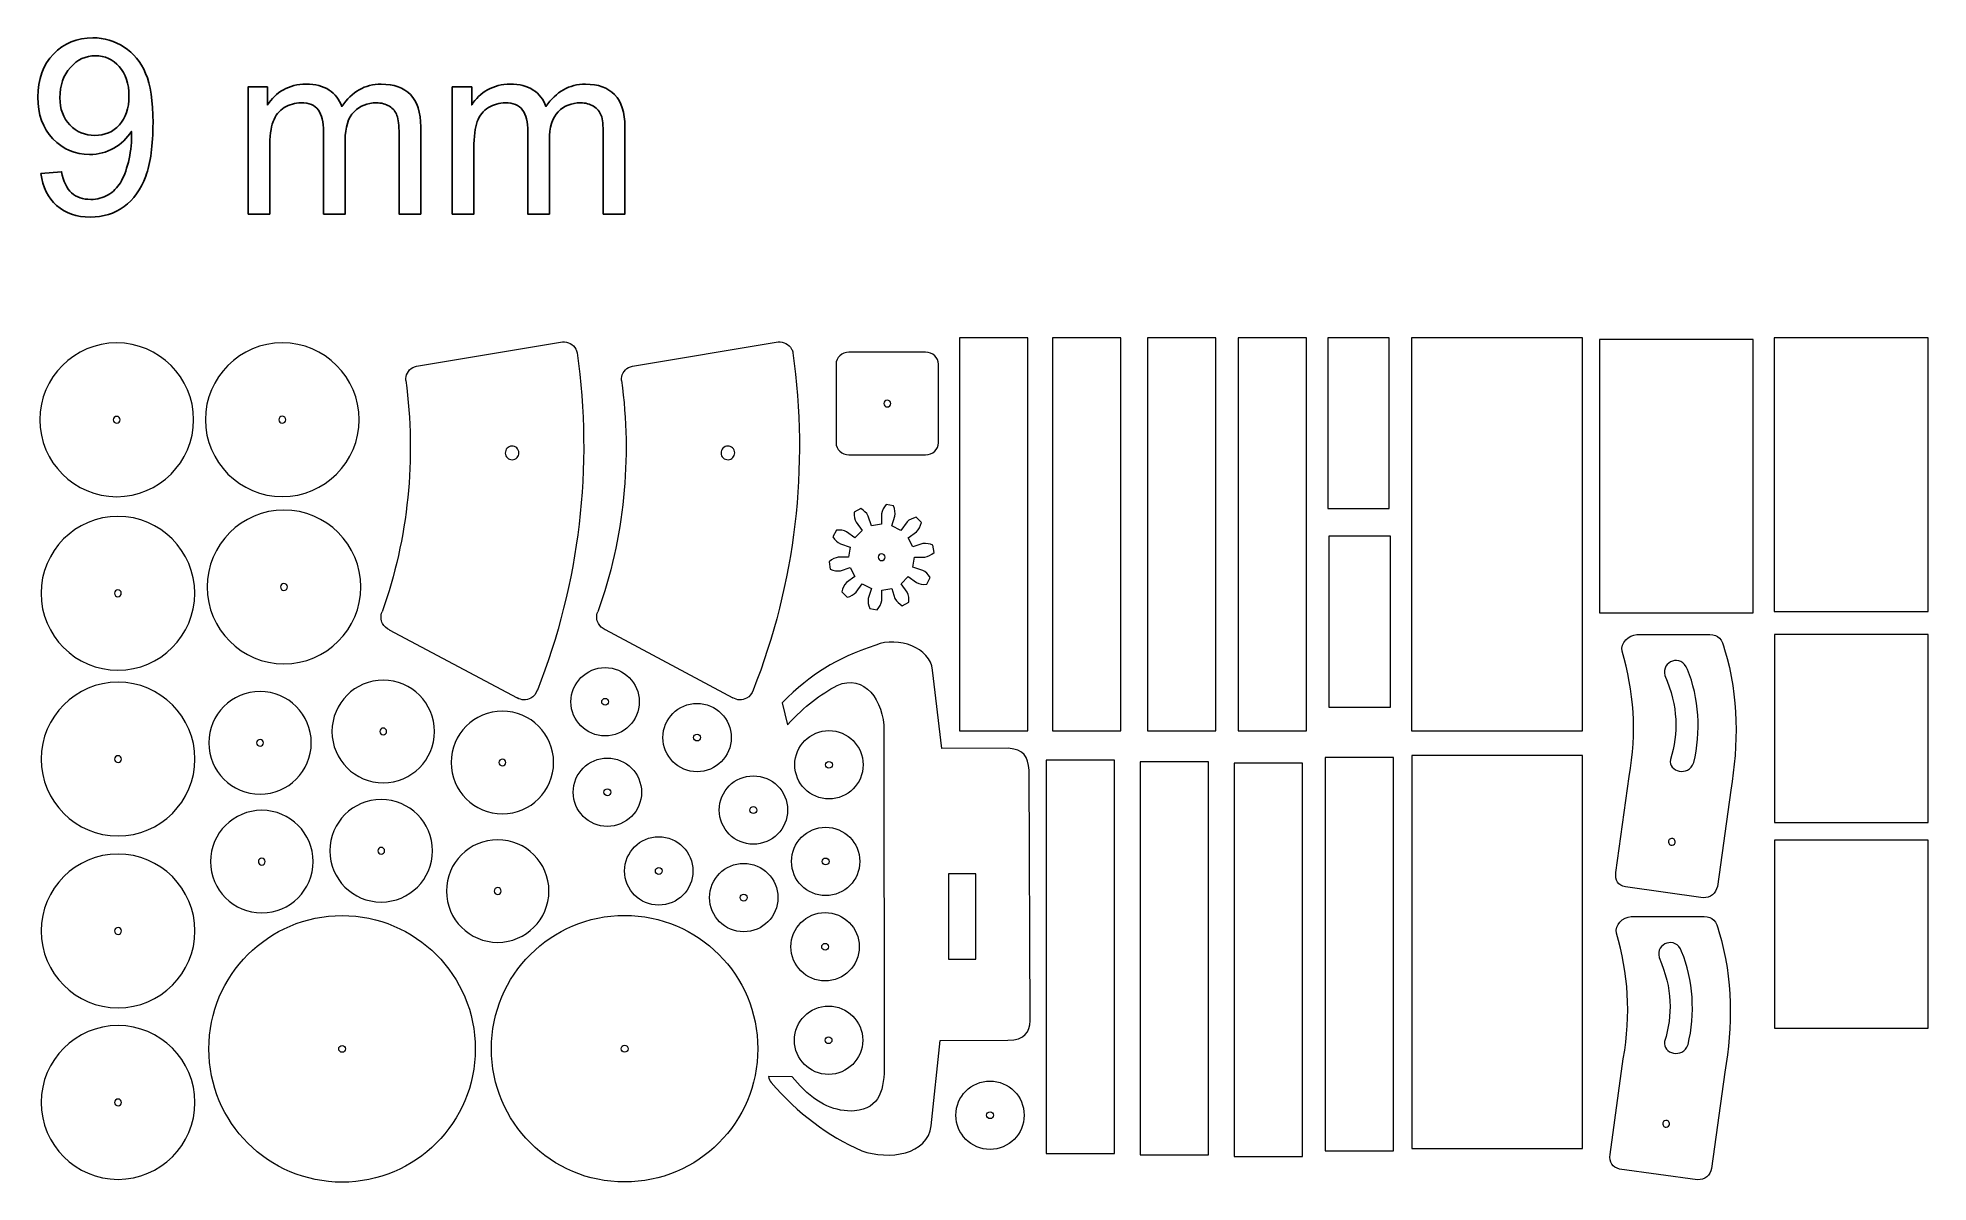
# Model space of a CAD drawing. Header units: millimetres. Extents: x -241 to 312, y 194 to 529.
import ezdxf

# ---------------------------------------------------------------- set-up
doc = ezdxf.new("R2010")
doc.units = ezdxf.units.MM
doc.header["$MEASUREMENT"] = 0
doc.layers.add('layer 1', color=7, linetype='Continuous')

msp = doc.modelspace()

# ---------------------------------------------------------------- linework, layer by layer
at = {"layer": 'layer 1', "color": 242, "lineweight": 9}
for points in [[(215.9558, 360.9782), (260.9558, 360.9782), (260.9558, 440.9782), (215.9558, 440.9782), (215.9558, 360.9782)], [(267.1406, 361.4323), (312.1406, 361.4323), (312.1406, 441.4323), (267.1406, 441.4323), (267.1406, 361.4323)], [(267.1934, 299.7043), (312.1934, 299.7043), (312.1934, 354.7043), (267.1934, 354.7043), (267.1934, 299.7043)], [(267.1934, 239.5267), (312.1934, 239.5267), (312.1934, 294.5267), (267.1934, 294.5267), (267.1934, 239.5267)]]:
    msp.add_lwpolyline(points, close=True, dxfattribs=at)
for centre, major_axis in [((-75.0694, 334.9924), (0, 10)), ((-75.0694, 334.9924), (0, 1)), ((-48.1622, 324.5325), (0, 10)), ((-9.5508, 316.5508), (0, 10)), ((-48.1622, 324.5325), (0, 1)), ((-74.4148, 308.5252), (0, 10)), ((-9.5508, 316.5508), (0, 1)), ((-31.6758, 303.3299), (0, 10)), ((-74.4148, 308.5252), (0, 1)), ((-31.6758, 303.3299), (0, 1)), ((-59.3714, 285.496), (0, 10)), ((-10.5194, 288.2786), (0, 10)), ((-10.5194, 288.2786), (0, 1)), ((-59.3714, 285.496), (0, 1)), ((-34.5012, 277.6974), (0, 10)), ((-34.5012, 277.6974), (0, 1)), ((-152.062, 233.4427), (0, 39)), ((-69.3714, 233.496), (0, 39)), ((-10.685, 263.3163), (0, 10)), ((-10.685, 263.3163), (0, 1)), ((-9.6785, 235.9751), (0, 10)), ((-152.062, 233.4427), (0, 1)), ((-69.3714, 233.496), (0, 1)), ((-9.6785, 235.9751), (0, 1)), ((37.586, 214.0341), (0, 10)), ((37.586, 214.0341), (0, 1))]:
    msp.add_ellipse(centre, major_axis=major_axis, ratio=1, dxfattribs=at)
at = {"layer": 'layer 1', "color": 250}
for points, knots in [([(-240.1916, 489.5741), (-240.1916, 489.5741), (-234.1648, 490.0763), (-234.1648, 490.0763), (-234.1648, 490.0763), (-233.6506, 487.2303), (-232.6701, 485.1736), (-231.2232, 483.8941), (-231.2232, 483.8941), (-229.7762, 482.6146), (-227.9228, 481.9688), (-225.6508, 481.9688), (-225.6508, 481.9688), (-223.7136, 481.9688), (-222.0156, 482.4113), (-220.5447, 483.3081), (-220.5447, 483.3081), (-219.0739, 484.193), (-217.8781, 485.3769), (-216.9574, 486.8716), (-216.9574, 486.8716), (-216.0366, 488.3544), (-215.2593, 490.3633), (-214.6256, 492.8864), (-214.6256, 492.8864), (-213.9918, 495.4095), (-213.6809, 497.9805), (-213.6809, 500.5993), (-213.6809, 500.5993), (-213.6809, 500.8743), (-213.6928, 501.3048), (-213.7168, 501.8668), (-213.7168, 501.8668), (-214.9723, 499.8579), (-216.6943, 498.2197), (-218.8706, 496.976), (-218.8706, 496.976), (-221.047, 495.7205), (-223.4146, 495.0986), (-225.9497, 495.0986), (-225.9497, 495.0986), (-230.1948, 495.0986), (-233.7821, 496.6412), (-236.7238, 499.7264), (-236.7238, 499.7264), (-239.6535, 502.7995), (-241.1243, 506.8652), (-241.1243, 511.9115), (-241.1243, 511.9115), (-241.1243, 517.1251), (-239.5937, 521.3104), (-236.5205, 524.4912), (-236.5205, 524.4912), (-233.4593, 527.66), (-229.6208, 529.2505), (-224.9931, 529.2505), (-224.9931, 529.2505), (-221.6688, 529.2505), (-218.6195, 528.3536), (-215.8453, 526.548), (-215.8453, 526.548), (-213.083, 524.7543), (-210.9904, 522.1953), (-209.5554, 518.859), (-209.5554, 518.859), (-208.1205, 515.5347), (-207.403, 510.7157), (-207.403, 504.4139), (-207.403, 504.4139), (-207.403, 497.849), (-208.1085, 492.6234), (-209.5315, 488.737), (-209.5315, 488.737), (-210.9545, 484.8387), (-213.083, 481.8851), (-215.8931, 479.8523), (-215.8931, 479.8523), (-218.7032, 477.8195), (-221.9916, 476.803), (-225.7703, 476.803), (-225.7703, 476.803), (-229.7882, 476.803), (-233.0647, 477.9151), (-235.6117, 480.1512), (-235.6117, 480.1512), (-238.1468, 482.3874), (-239.6774, 485.5323), (-240.1916, 489.5741)], [0, 0, 0, 0, 0.04347826, 0.04347826, 0.04347826, 0.04347826, 0.08695652, 0.08695652, 0.08695652, 0.08695652, 0.13043478, 0.13043478, 0.13043478, 0.13043478, 0.17391304, 0.17391304, 0.17391304, 0.17391304, 0.2173913, 0.2173913, 0.2173913, 0.2173913, 0.26086957, 0.26086957, 0.26086957, 0.26086957, 0.30434783, 0.30434783, 0.30434783, 0.30434783, 0.34782609, 0.34782609, 0.34782609, 0.34782609, 0.39130435, 0.39130435, 0.39130435, 0.39130435, 0.43478261, 0.43478261, 0.43478261, 0.43478261, 0.47826087, 0.47826087, 0.47826087, 0.47826087, 0.52173913, 0.52173913, 0.52173913, 0.52173913, 0.56521739, 0.56521739, 0.56521739, 0.56521739, 0.60869565, 0.60869565, 0.60869565, 0.60869565, 0.65217391, 0.65217391, 0.65217391, 0.65217391, 0.69565217, 0.69565217, 0.69565217, 0.69565217, 0.73913043, 0.73913043, 0.73913043, 0.73913043, 0.7826087, 0.7826087, 0.7826087, 0.7826087, 0.82608696, 0.82608696, 0.82608696, 0.82608696, 0.86956522, 0.86956522, 0.86956522, 0.86956522, 0.91304348, 0.91304348, 0.91304348, 0.91304348, 1, 1, 1, 1]), ([(-214.4342, 512.2343), (-214.4342, 515.8456), (-215.3909, 518.7155), (-217.3041, 520.8321), (-217.3041, 520.8321), (-219.2054, 522.9486), (-221.5253, 524.0129), (-224.2517, 524.0129), (-224.2517, 524.0129), (-227.0738, 524.0129), (-229.5132, 522.8769), (-231.5699, 520.5929), (-231.5699, 520.5929), (-233.6386, 518.309), (-234.667, 515.3434), (-234.667, 511.7082), (-234.667, 511.7082), (-234.667, 508.4437), (-233.6865, 505.789), (-231.7373, 503.7562), (-231.7373, 503.7562), (-229.7762, 501.7114), (-227.3368, 500.6949), (-224.4311, 500.6949), (-224.4311, 500.6949), (-221.5133, 500.6949), (-219.1217, 501.7114), (-217.2443, 503.7562), (-217.2443, 503.7562), (-215.367, 505.789), (-214.4342, 508.623), (-214.4342, 512.2343)], [0, 0, 0, 0, 0.11111111, 0.11111111, 0.11111111, 0.11111111, 0.22222222, 0.22222222, 0.22222222, 0.22222222, 0.33333333, 0.33333333, 0.33333333, 0.33333333, 0.44444444, 0.44444444, 0.44444444, 0.44444444, 0.55555556, 0.55555556, 0.55555556, 0.55555556, 0.66666667, 0.66666667, 0.66666667, 0.66666667, 0.77777778, 0.77777778, 0.77777778, 0.77777778, 1, 1, 1, 1]), ([(-179.565, 477.664), (-179.565, 477.664), (-179.565, 514.901), (-179.565, 514.901), (-179.565, 514.901), (-179.565, 514.901), (-173.8969, 514.901), (-173.8969, 514.901), (-173.8969, 514.901), (-173.8969, 514.901), (-173.8969, 509.6395), (-173.8969, 509.6395), (-173.8969, 509.6395), (-172.737, 511.4571), (-171.1825, 512.9279), (-169.2453, 514.028), (-169.2453, 514.028), (-167.3081, 515.1401), (-165.1078, 515.6902), (-162.6326, 515.6902), (-162.6326, 515.6902), (-159.8822, 515.6902), (-157.6222, 515.1162), (-155.8644, 513.9802), (-155.8644, 513.9802), (-154.1066, 512.8322), (-152.8629, 511.2418), (-152.1455, 509.1851), (-152.1455, 509.1851), (-149.1799, 513.5258), (-145.3414, 515.6902), (-140.6061, 515.6902), (-140.6061, 515.6902), (-136.8991, 515.6902), (-134.0412, 514.6738), (-132.0562, 512.6289), (-132.0562, 512.6289), (-130.0592, 510.5841), (-129.0547, 507.4392), (-129.0547, 503.1942), (-129.0547, 503.1942), (-129.0547, 503.1942), (-129.0547, 477.664), (-129.0547, 477.664), (-129.0547, 477.664), (-129.0547, 477.664), (-135.3685, 477.664), (-135.3685, 477.664), (-135.3685, 477.664), (-135.3685, 477.664), (-135.3685, 501.1015), (-135.3685, 501.1015), (-135.3685, 501.1015), (-135.3685, 503.6127), (-135.5837, 505.4303), (-135.9903, 506.5424), (-135.9903, 506.5424), (-136.3969, 507.6545), (-137.1383, 508.5393), (-138.2264, 509.2209), (-138.2264, 509.2209), (-139.3027, 509.9025), (-140.5702, 510.2374), (-142.0171, 510.2374), (-142.0171, 510.2374), (-144.6479, 510.2374), (-146.8242, 509.3644), (-148.5581, 507.6305), (-148.5581, 507.6305), (-150.292, 505.8847), (-151.153, 503.0985), (-151.153, 499.272), (-151.153, 499.272), (-151.153, 499.272), (-151.153, 477.664), (-151.153, 477.664), (-151.153, 477.664), (-151.153, 477.664), (-157.4667, 477.664), (-157.4667, 477.664), (-157.4667, 477.664), (-157.4667, 477.664), (-157.4667, 501.8309), (-157.4667, 501.8309), (-157.4667, 501.8309), (-157.4667, 504.6291), (-157.9809, 506.7337), (-159.0093, 508.1328), (-159.0093, 508.1328), (-160.0377, 509.5318), (-161.7238, 510.2374), (-164.0555, 510.2374), (-164.0555, 510.2374), (-165.8253, 510.2374), (-167.4636, 509.771), (-168.9703, 508.8383), (-168.9703, 508.8383), (-170.4769, 507.9056), (-171.5651, 506.5424), (-172.2467, 504.7367), (-172.2467, 504.7367), (-172.9164, 502.943), (-173.2512, 500.3482), (-173.2512, 496.9641), (-173.2512, 496.9641), (-173.2512, 496.9641), (-173.2512, 477.664), (-173.2512, 477.664), (-173.2512, 477.664), (-173.2512, 477.664), (-179.565, 477.664), (-179.565, 477.664)], [0, 0, 0, 0, 0.03448276, 0.03448276, 0.03448276, 0.03448276, 0.06896552, 0.06896552, 0.06896552, 0.06896552, 0.10344828, 0.10344828, 0.10344828, 0.10344828, 0.13793103, 0.13793103, 0.13793103, 0.13793103, 0.17241379, 0.17241379, 0.17241379, 0.17241379, 0.20689655, 0.20689655, 0.20689655, 0.20689655, 0.24137931, 0.24137931, 0.24137931, 0.24137931, 0.27586207, 0.27586207, 0.27586207, 0.27586207, 0.31034483, 0.31034483, 0.31034483, 0.31034483, 0.34482759, 0.34482759, 0.34482759, 0.34482759, 0.37931034, 0.37931034, 0.37931034, 0.37931034, 0.4137931, 0.4137931, 0.4137931, 0.4137931, 0.44827586, 0.44827586, 0.44827586, 0.44827586, 0.48275862, 0.48275862, 0.48275862, 0.48275862, 0.51724138, 0.51724138, 0.51724138, 0.51724138, 0.55172414, 0.55172414, 0.55172414, 0.55172414, 0.5862069, 0.5862069, 0.5862069, 0.5862069, 0.62068966, 0.62068966, 0.62068966, 0.62068966, 0.65517241, 0.65517241, 0.65517241, 0.65517241, 0.68965517, 0.68965517, 0.68965517, 0.68965517, 0.72413793, 0.72413793, 0.72413793, 0.72413793, 0.75862069, 0.75862069, 0.75862069, 0.75862069, 0.79310345, 0.79310345, 0.79310345, 0.79310345, 0.82758621, 0.82758621, 0.82758621, 0.82758621, 0.86206897, 0.86206897, 0.86206897, 0.86206897, 0.89655172, 0.89655172, 0.89655172, 0.89655172, 0.93103448, 0.93103448, 0.93103448, 0.93103448, 1, 1, 1, 1]), ([(-119.7993, 477.664), (-119.7993, 477.664), (-119.7993, 514.901), (-119.7993, 514.901), (-119.7993, 514.901), (-119.7993, 514.901), (-114.1312, 514.901), (-114.1312, 514.901), (-114.1312, 514.901), (-114.1312, 514.901), (-114.1312, 509.6395), (-114.1312, 509.6395), (-114.1312, 509.6395), (-112.9713, 511.4571), (-111.4168, 512.9279), (-109.4796, 514.028), (-109.4796, 514.028), (-107.5424, 515.1401), (-105.3421, 515.6902), (-102.8669, 515.6902), (-102.8669, 515.6902), (-100.1165, 515.6902), (-97.8565, 515.1162), (-96.0987, 513.9802), (-96.0987, 513.9802), (-94.3409, 512.8322), (-93.0972, 511.2418), (-92.3798, 509.1851), (-92.3798, 509.1851), (-89.4142, 513.5258), (-85.5757, 515.6902), (-80.8404, 515.6902), (-80.8404, 515.6902), (-77.1334, 515.6902), (-74.2755, 514.6738), (-72.2905, 512.6289), (-72.2905, 512.6289), (-70.2935, 510.5841), (-69.289, 507.4392), (-69.289, 503.1942), (-69.289, 503.1942), (-69.289, 503.1942), (-69.289, 477.664), (-69.289, 477.664), (-69.289, 477.664), (-69.289, 477.664), (-75.6028, 477.664), (-75.6028, 477.664), (-75.6028, 477.664), (-75.6028, 477.664), (-75.6028, 501.1015), (-75.6028, 501.1015), (-75.6028, 501.1015), (-75.6028, 503.6127), (-75.818, 505.4303), (-76.2246, 506.5424), (-76.2246, 506.5424), (-76.6312, 507.6545), (-77.3726, 508.5393), (-78.4607, 509.2209), (-78.4607, 509.2209), (-79.537, 509.9025), (-80.8045, 510.2374), (-82.2514, 510.2374), (-82.2514, 510.2374), (-84.8822, 510.2374), (-87.0585, 509.3644), (-88.7924, 507.6305), (-88.7924, 507.6305), (-90.5263, 505.8847), (-91.3873, 503.0985), (-91.3873, 499.272), (-91.3873, 499.272), (-91.3873, 499.272), (-91.3873, 477.664), (-91.3873, 477.664), (-91.3873, 477.664), (-91.3873, 477.664), (-97.701, 477.664), (-97.701, 477.664), (-97.701, 477.664), (-97.701, 477.664), (-97.701, 501.8309), (-97.701, 501.8309), (-97.701, 501.8309), (-97.701, 504.6291), (-98.2152, 506.7337), (-99.2436, 508.1328), (-99.2436, 508.1328), (-100.272, 509.5318), (-101.9581, 510.2374), (-104.2898, 510.2374), (-104.2898, 510.2374), (-106.0596, 510.2374), (-107.6979, 509.771), (-109.2046, 508.8383), (-109.2046, 508.8383), (-110.7112, 507.9056), (-111.7994, 506.5424), (-112.481, 504.7367), (-112.481, 504.7367), (-113.1507, 502.943), (-113.4855, 500.3482), (-113.4855, 496.9641), (-113.4855, 496.9641), (-113.4855, 496.9641), (-113.4855, 477.664), (-113.4855, 477.664), (-113.4855, 477.664), (-113.4855, 477.664), (-119.7993, 477.664), (-119.7993, 477.664)], [0, 0, 0, 0, 0.03448276, 0.03448276, 0.03448276, 0.03448276, 0.06896552, 0.06896552, 0.06896552, 0.06896552, 0.10344828, 0.10344828, 0.10344828, 0.10344828, 0.13793103, 0.13793103, 0.13793103, 0.13793103, 0.17241379, 0.17241379, 0.17241379, 0.17241379, 0.20689655, 0.20689655, 0.20689655, 0.20689655, 0.24137931, 0.24137931, 0.24137931, 0.24137931, 0.27586207, 0.27586207, 0.27586207, 0.27586207, 0.31034483, 0.31034483, 0.31034483, 0.31034483, 0.34482759, 0.34482759, 0.34482759, 0.34482759, 0.37931034, 0.37931034, 0.37931034, 0.37931034, 0.4137931, 0.4137931, 0.4137931, 0.4137931, 0.44827586, 0.44827586, 0.44827586, 0.44827586, 0.48275862, 0.48275862, 0.48275862, 0.48275862, 0.51724138, 0.51724138, 0.51724138, 0.51724138, 0.55172414, 0.55172414, 0.55172414, 0.55172414, 0.5862069, 0.5862069, 0.5862069, 0.5862069, 0.62068966, 0.62068966, 0.62068966, 0.62068966, 0.65517241, 0.65517241, 0.65517241, 0.65517241, 0.68965517, 0.68965517, 0.68965517, 0.68965517, 0.72413793, 0.72413793, 0.72413793, 0.72413793, 0.75862069, 0.75862069, 0.75862069, 0.75862069, 0.79310345, 0.79310345, 0.79310345, 0.79310345, 0.82758621, 0.82758621, 0.82758621, 0.82758621, 0.86206897, 0.86206897, 0.86206897, 0.86206897, 0.89655172, 0.89655172, 0.89655172, 0.89655172, 0.93103448, 0.93103448, 0.93103448, 0.93103448, 1, 1, 1, 1])]:
    msp.add_open_spline(points, degree=3, knots=knots, dxfattribs=at)
at = {"layer": 'layer 1', "color": 242, "lineweight": 9}
for points, knots in [([(-240.5313, 417.4963), (-240.5313, 429.889), (-230.4239, 439.9963), (-218.0313, 439.9963), (-218.0313, 439.9963), (-205.6388, 439.9963), (-195.5313, 429.889), (-195.5313, 417.4963), (-195.5313, 417.4963), (-195.5313, 405.1036), (-205.6388, 394.9963), (-218.0313, 394.9963), (-218.0313, 394.9963), (-230.4239, 394.9963), (-240.5313, 405.1036), (-240.5313, 417.4963)], [0, 0, 0, 0, 0.2, 0.2, 0.2, 0.2, 0.4, 0.4, 0.4, 0.4, 0.6, 0.6, 0.6, 0.6, 1, 1, 1, 1]), ([(-169.563, 440.0283), (-157.1703, 440.0283), (-147.063, 429.9209), (-147.063, 417.5283), (-147.063, 417.5283), (-147.063, 405.1358), (-157.1703, 395.0283), (-169.563, 395.0283), (-169.563, 395.0283), (-181.9557, 395.0283), (-192.063, 405.1358), (-192.063, 417.5283), (-192.063, 417.5283), (-192.063, 429.9209), (-181.9557, 440.0283), (-169.563, 440.0283)], [0, 0, 0, 0, 0.2, 0.2, 0.2, 0.2, 0.4, 0.4, 0.4, 0.4, 0.6, 0.6, 0.6, 0.6, 1, 1, 1, 1]), ([(-3.7054, 437.2569), (-3.7054, 437.2569), (18.7484, 437.2569), (18.7484, 437.2569), (18.7484, 437.2569), (20.8236, 437.2569), (22.5215, 435.6803), (22.5215, 433.7533), (22.5215, 433.7533), (22.5215, 433.7533), (22.5215, 410.7605), (22.5215, 410.7605), (22.5215, 410.7605), (22.5215, 408.8335), (20.8236, 407.2569), (18.7484, 407.2569), (18.7484, 407.2569), (18.7484, 407.2569), (-3.7054, 407.2569), (-3.7054, 407.2569), (-3.7054, 407.2569), (-5.7806, 407.2569), (-7.4785, 408.8335), (-7.4785, 410.7605), (-7.4785, 410.7605), (-7.4785, 410.7605), (-7.4785, 433.7533), (-7.4785, 433.7533), (-7.4785, 433.7533), (-7.4785, 435.6803), (-5.7806, 437.2569), (-3.7054, 437.2569)], [0, 0, 0, 0, 0.11111111, 0.11111111, 0.11111111, 0.11111111, 0.22222222, 0.22222222, 0.22222222, 0.22222222, 0.33333333, 0.33333333, 0.33333333, 0.33333333, 0.44444444, 0.44444444, 0.44444444, 0.44444444, 0.55555556, 0.55555556, 0.55555556, 0.55555556, 0.66666667, 0.66666667, 0.66666667, 0.66666667, 0.77777778, 0.77777778, 0.77777778, 0.77777778, 1, 1, 1, 1]), ([(28.6145, 326.4961), (28.6145, 326.4961), (28.6145, 441.4961), (28.6145, 441.4961), (28.6145, 441.4961), (28.6145, 441.4961), (48.6145, 441.4961), (48.6145, 441.4961), (48.6145, 441.4961), (48.6145, 441.4961), (48.6145, 326.4961), (48.6145, 326.4961), (48.6145, 326.4961), (48.6145, 326.4961), (28.6145, 326.4961), (28.6145, 326.4961)], [0, 0, 0, 0, 0.2, 0.2, 0.2, 0.2, 0.4, 0.4, 0.4, 0.4, 0.6, 0.6, 0.6, 0.6, 1, 1, 1, 1]), ([(55.8776, 326.4961), (55.8776, 326.4961), (55.8776, 441.4961), (55.8776, 441.4961), (55.8776, 441.4961), (55.8776, 441.4961), (75.8776, 441.4961), (75.8776, 441.4961), (75.8776, 441.4961), (75.8776, 441.4961), (75.8776, 326.4961), (75.8776, 326.4961), (75.8776, 326.4961), (75.8776, 326.4961), (55.8776, 326.4961), (55.8776, 326.4961)], [0, 0, 0, 0, 0.2, 0.2, 0.2, 0.2, 0.4, 0.4, 0.4, 0.4, 0.6, 0.6, 0.6, 0.6, 1, 1, 1, 1]), ([(83.7266, 326.4961), (83.7266, 326.4961), (83.7266, 441.4961), (83.7266, 441.4961), (83.7266, 441.4961), (83.7266, 441.4961), (103.7266, 441.4961), (103.7266, 441.4961), (103.7266, 441.4961), (103.7266, 441.4961), (103.7266, 326.4961), (103.7266, 326.4961), (103.7266, 326.4961), (103.7266, 326.4961), (83.7266, 326.4961), (83.7266, 326.4961)], [0, 0, 0, 0, 0.2, 0.2, 0.2, 0.2, 0.4, 0.4, 0.4, 0.4, 0.6, 0.6, 0.6, 0.6, 1, 1, 1, 1]), ([(110.1857, 326.4961), (110.1857, 326.4961), (110.1857, 441.4961), (110.1857, 441.4961), (110.1857, 441.4961), (110.1857, 441.4961), (130.1857, 441.4961), (130.1857, 441.4961), (130.1857, 441.4961), (130.1857, 441.4961), (130.1857, 326.4961), (130.1857, 326.4961), (130.1857, 326.4961), (130.1857, 326.4961), (110.1857, 326.4961), (110.1857, 326.4961)], [0, 0, 0, 0, 0.2, 0.2, 0.2, 0.2, 0.4, 0.4, 0.4, 0.4, 0.6, 0.6, 0.6, 0.6, 1, 1, 1, 1]), ([(136.436, 441.4961), (136.436, 441.4961), (154.436, 441.4961), (154.436, 441.4961), (154.436, 441.4961), (154.436, 441.4961), (154.436, 391.4961), (154.436, 391.4961), (154.436, 391.4961), (154.436, 391.4961), (136.436, 391.4961), (136.436, 391.4961), (136.436, 391.4961), (136.436, 391.4961), (136.436, 441.4961), (136.436, 441.4961)], [0, 0, 0, 0, 0.2, 0.2, 0.2, 0.2, 0.4, 0.4, 0.4, 0.4, 0.6, 0.6, 0.6, 0.6, 1, 1, 1, 1]), ([(160.9747, 326.4961), (160.9747, 326.4961), (160.9747, 441.4961), (160.9747, 441.4961), (160.9747, 441.4961), (160.9747, 441.4961), (210.9747, 441.4961), (210.9747, 441.4961), (210.9747, 441.4961), (210.9747, 441.4961), (210.9747, 326.4961), (210.9747, 326.4961), (210.9747, 326.4961), (210.9747, 326.4961), (160.9747, 326.4961), (160.9747, 326.4961)], [0, 0, 0, 0, 0.2, 0.2, 0.2, 0.2, 0.4, 0.4, 0.4, 0.4, 0.6, 0.6, 0.6, 0.6, 1, 1, 1, 1]), ([(7.5202, 421.257), (6.9679, 421.2578), (6.5208, 421.706), (6.5215, 422.2582), (6.5215, 422.2582), (6.5222, 422.8104), (6.9705, 423.2575), (7.5228, 423.2568), (7.5228, 423.2568), (8.075, 423.2561), (8.5221, 422.8078), (8.5214, 422.2556), (8.5214, 422.2556), (8.5207, 421.7034), (8.0724, 421.2563), (7.5202, 421.257)], [0, 0, 0, 0, 0.2, 0.2, 0.2, 0.2, 0.4, 0.4, 0.4, 0.4, 0.6, 0.6, 0.6, 0.6, 1, 1, 1, 1]), ([(-219.0313, 417.4963), (-219.0313, 418.0471), (-218.5821, 418.4963), (-218.0313, 418.4963), (-218.0313, 418.4963), (-217.4806, 418.4963), (-217.0313, 418.0471), (-217.0313, 417.4963), (-217.0313, 417.4963), (-217.0313, 416.9455), (-217.4806, 416.4963), (-218.0313, 416.4963), (-218.0313, 416.4963), (-218.5821, 416.4963), (-219.0313, 416.9455), (-219.0313, 417.4963)], [0, 0, 0, 0, 0.2, 0.2, 0.2, 0.2, 0.4, 0.4, 0.4, 0.4, 0.6, 0.6, 0.6, 0.6, 1, 1, 1, 1]), ([(-169.563, 418.5283), (-169.0122, 418.5283), (-168.563, 418.0791), (-168.563, 417.5283), (-168.563, 417.5283), (-168.563, 416.9776), (-169.0122, 416.5283), (-169.563, 416.5283), (-169.563, 416.5283), (-170.1138, 416.5283), (-170.563, 416.9776), (-170.563, 417.5283), (-170.563, 417.5283), (-170.563, 418.0791), (-170.1138, 418.5283), (-169.563, 418.5283)], [0, 0, 0, 0, 0.2, 0.2, 0.2, 0.2, 0.4, 0.4, 0.4, 0.4, 0.6, 0.6, 0.6, 0.6, 1, 1, 1, 1]), ([(-240.1798, 366.7308), (-240.1798, 379.1235), (-230.0724, 389.2308), (-217.6798, 389.2308), (-217.6798, 389.2308), (-205.2873, 389.2308), (-195.1798, 379.1235), (-195.1798, 366.7308), (-195.1798, 366.7308), (-195.1798, 354.3381), (-205.2873, 344.2308), (-217.6798, 344.2308), (-217.6798, 344.2308), (-230.0724, 344.2308), (-240.1798, 354.3381), (-240.1798, 366.7308)], [0, 0, 0, 0, 0.2, 0.2, 0.2, 0.2, 0.4, 0.4, 0.4, 0.4, 0.6, 0.6, 0.6, 0.6, 1, 1, 1, 1]), ([(-169.0683, 391.0846), (-156.6756, 391.0846), (-146.5683, 380.9772), (-146.5683, 368.5846), (-146.5683, 368.5846), (-146.5683, 356.1921), (-156.6756, 346.0846), (-169.0683, 346.0846), (-169.0683, 346.0846), (-181.461, 346.0846), (-191.5683, 356.1921), (-191.5683, 368.5846), (-191.5683, 368.5846), (-191.5683, 380.9772), (-181.461, 391.0846), (-169.0683, 391.0846)], [0, 0, 0, 0, 0.2, 0.2, 0.2, 0.2, 0.4, 0.4, 0.4, 0.4, 0.6, 0.6, 0.6, 0.6, 1, 1, 1, 1]), ([(5.8161, 386.9414), (5.8161, 386.9414), (5.8051, 389.9606), (5.8051, 389.9606), (5.8051, 389.9606), (5.9882, 390.9718), (6.4201, 391.8827), (7.1525, 392.6727), (7.1525, 392.6727), (7.1525, 392.6727), (9.3114, 392.3349), (9.3114, 392.3349), (9.3114, 392.3349), (9.7803, 391.2073), (9.8772, 390.2315), (9.7654, 389.3409), (9.7654, 389.3409), (9.7654, 389.3409), (8.8321, 386.4694), (8.8321, 386.4694), (8.8321, 386.4694), (8.8321, 386.4694), (11.4929, 385.1202), (11.4929, 385.1202), (11.4929, 385.1202), (11.4929, 385.1202), (13.3118, 387.6315), (13.3118, 387.6315), (13.3118, 387.6315), (13.9616, 388.3252), (14.9109, 388.6938), (15.944, 388.9716), (15.944, 388.9716), (15.944, 388.9716), (17.4919, 387.4298), (17.4919, 387.4298), (17.4919, 387.4298), (17.2145, 386.3437), (16.775, 385.422), (16.0989, 384.7408), (16.0989, 384.7408), (16.0989, 384.7408), (13.6555, 382.9661), (13.6555, 382.9661), (13.6555, 382.9661), (13.6555, 382.9661), (15.0148, 380.3111), (15.0148, 380.3111), (15.0148, 380.3111), (15.0148, 380.3111), (17.8838, 381.2545), (17.8838, 381.2545), (17.8838, 381.2545), (19.0611, 381.4197), (20.0202, 381.2025), (20.8803, 380.8115), (20.8803, 380.8115), (20.8803, 380.8115), (21.2261, 378.6546), (21.2261, 378.6546), (21.2261, 378.6546), (20.3847, 377.8755), (19.4626, 377.5264), (18.518, 377.2977), (18.518, 377.2977), (18.518, 377.2977), (15.4978, 377.2977), (15.4978, 377.2977), (15.4978, 377.2977), (15.4978, 377.2977), (15.0365, 374.351), (15.0365, 374.351), (15.0365, 374.351), (15.0365, 374.351), (17.9122, 373.4284), (17.9122, 373.4284), (17.9122, 373.4284), (18.7424, 373.0949), (19.4016, 372.3221), (20.076, 371.3092), (20.076, 371.3092), (20.076, 371.3092), (19.0875, 369.3611), (19.0875, 369.3611), (19.0875, 369.3611), (17.9069, 369.2812), (16.9004, 369.4658), (16.0989, 369.8546), (16.0989, 369.8546), (16.0989, 369.8546), (13.6555, 371.6293), (13.6555, 371.6293), (13.6555, 371.6293), (13.6555, 371.6293), (11.5496, 369.5164), (11.5496, 369.5164), (11.5496, 369.5164), (11.5496, 369.5164), (13.3337, 367.0803), (13.3337, 367.0803), (13.3337, 367.0803), (13.7888, 366.132), (13.9231, 365.1312), (13.8383, 364.0943), (13.8383, 364.0943), (13.8383, 364.0943), (11.8931, 363.0991), (11.8931, 363.0991), (11.8931, 363.0991), (11.1044, 363.6605), (10.3194, 364.2358), (9.7654, 365.2545), (9.7654, 365.2545), (9.7654, 365.2545), (8.8321, 368.126), (8.8321, 368.126), (8.8321, 368.126), (8.8321, 368.126), (5.8862, 367.654), (5.8862, 367.654), (5.8862, 367.654), (5.8862, 367.654), (5.8971, 364.6348), (5.8971, 364.6348), (5.8971, 364.6348), (5.728, 363.6273), (5.2619, 362.7296), (4.5497, 361.9227), (4.5497, 361.9227), (4.5497, 361.9227), (2.3908, 362.2605), (2.3908, 362.2605), (2.3908, 362.2605), (1.9551, 363.293), (1.8211, 364.2889), (1.9368, 365.2545), (1.9368, 365.2545), (1.9368, 365.2545), (2.8701, 368.126), (2.8701, 368.126), (2.8701, 368.126), (2.8701, 368.126), (0.2093, 369.4752), (0.2093, 369.4752), (0.2093, 369.4752), (0.2093, 369.4752), (-1.557, 367.0262), (-1.557, 367.0262), (-1.557, 367.0262), (-2.2947, 366.3141), (-3.1991, 365.8615), (-4.2418, 365.6238), (-4.2418, 365.6238), (-4.2418, 365.6238), (-5.7897, 367.1656), (-5.7897, 367.1656), (-5.7897, 367.1656), (-5.5727, 368.2122), (-5.1083, 369.1086), (-4.3967, 369.8546), (-4.3967, 369.8546), (-4.3967, 369.8546), (-1.9533, 371.6293), (-1.9533, 371.6293), (-1.9533, 371.6293), (-1.9533, 371.6293), (-3.3126, 374.2843), (-3.3126, 374.2843), (-3.3126, 374.2843), (-3.3126, 374.2843), (-6.1815, 373.3409), (-6.1815, 373.3409), (-6.1815, 373.3409), (-7.1685, 373.1837), (-8.1673, 373.3315), (-9.1781, 373.7839), (-9.1781, 373.7839), (-9.1781, 373.7839), (-9.5239, 375.9408), (-9.5239, 375.9408), (-9.5239, 375.9408), (-8.6091, 376.7555), (-7.7077, 377.1651), (-6.8158, 377.2977), (-6.8158, 377.2977), (-6.8158, 377.2977), (-3.7956, 377.2977), (-3.7956, 377.2977), (-3.7956, 377.2977), (-3.7956, 377.2977), (-3.3343, 380.2444), (-3.3343, 380.2444), (-3.3343, 380.2444), (-3.3343, 380.2444), (-6.21, 381.167), (-6.21, 381.167), (-6.21, 381.167), (-7.053, 381.603), (-7.7668, 382.3258), (-8.3738, 383.2862), (-8.3738, 383.2862), (-8.3738, 383.2862), (-7.3853, 385.2343), (-7.3853, 385.2343), (-7.3853, 385.2343), (-6.1845, 385.3189), (-5.2007, 385.1393), (-4.3966, 384.7408), (-4.3966, 384.7408), (-4.3966, 384.7408), (-1.9533, 382.9661), (-1.9533, 382.9661), (-1.9533, 382.9661), (-1.9533, 382.9661), (0.1526, 385.079), (0.1526, 385.079), (0.1526, 385.079), (0.1526, 385.079), (-1.6315, 387.5151), (-1.6315, 387.5151), (-1.6315, 387.5151), (-2.0164, 388.2135), (-2.1845, 389.2088), (-2.1361, 390.5011), (-2.1361, 390.5011), (-2.1361, 390.5011), (-0.1909, 391.4963), (-0.1909, 391.4963), (-0.1909, 391.4963), (0.6467, 390.9961), (1.4035, 390.3582), (1.9368, 389.3409), (1.9368, 389.3409), (1.9368, 389.3409), (2.8701, 386.4694), (2.8701, 386.4694), (2.8701, 386.4694), (2.8701, 386.4694), (5.8161, 386.9414), (5.8161, 386.9414)], [0, 0, 0, 0, 0.01639344, 0.01639344, 0.01639344, 0.01639344, 0.03278689, 0.03278689, 0.03278689, 0.03278689, 0.04918033, 0.04918033, 0.04918033, 0.04918033, 0.06557377, 0.06557377, 0.06557377, 0.06557377, 0.08196721, 0.08196721, 0.08196721, 0.08196721, 0.09836066, 0.09836066, 0.09836066, 0.09836066, 0.1147541, 0.1147541, 0.1147541, 0.1147541, 0.13114754, 0.13114754, 0.13114754, 0.13114754, 0.14754098, 0.14754098, 0.14754098, 0.14754098, 0.16393443, 0.16393443, 0.16393443, 0.16393443, 0.18032787, 0.18032787, 0.18032787, 0.18032787, 0.19672131, 0.19672131, 0.19672131, 0.19672131, 0.21311475, 0.21311475, 0.21311475, 0.21311475, 0.2295082, 0.2295082, 0.2295082, 0.2295082, 0.24590164, 0.24590164, 0.24590164, 0.24590164, 0.26229508, 0.26229508, 0.26229508, 0.26229508, 0.27868852, 0.27868852, 0.27868852, 0.27868852, 0.29508197, 0.29508197, 0.29508197, 0.29508197, 0.31147541, 0.31147541, 0.31147541, 0.31147541, 0.32786885, 0.32786885, 0.32786885, 0.32786885, 0.3442623, 0.3442623, 0.3442623, 0.3442623, 0.36065574, 0.36065574, 0.36065574, 0.36065574, 0.37704918, 0.37704918, 0.37704918, 0.37704918, 0.39344262, 0.39344262, 0.39344262, 0.39344262, 0.40983607, 0.40983607, 0.40983607, 0.40983607, 0.42622951, 0.42622951, 0.42622951, 0.42622951, 0.44262295, 0.44262295, 0.44262295, 0.44262295, 0.45901639, 0.45901639, 0.45901639, 0.45901639, 0.47540984, 0.47540984, 0.47540984, 0.47540984, 0.49180328, 0.49180328, 0.49180328, 0.49180328, 0.50819672, 0.50819672, 0.50819672, 0.50819672, 0.52459016, 0.52459016, 0.52459016, 0.52459016, 0.54098361, 0.54098361, 0.54098361, 0.54098361, 0.55737705, 0.55737705, 0.55737705, 0.55737705, 0.57377049, 0.57377049, 0.57377049, 0.57377049, 0.59016393, 0.59016393, 0.59016393, 0.59016393, 0.60655738, 0.60655738, 0.60655738, 0.60655738, 0.62295082, 0.62295082, 0.62295082, 0.62295082, 0.63934426, 0.63934426, 0.63934426, 0.63934426, 0.6557377, 0.6557377, 0.6557377, 0.6557377, 0.67213115, 0.67213115, 0.67213115, 0.67213115, 0.68852459, 0.68852459, 0.68852459, 0.68852459, 0.70491803, 0.70491803, 0.70491803, 0.70491803, 0.72131148, 0.72131148, 0.72131148, 0.72131148, 0.73770492, 0.73770492, 0.73770492, 0.73770492, 0.75409836, 0.75409836, 0.75409836, 0.75409836, 0.7704918, 0.7704918, 0.7704918, 0.7704918, 0.78688525, 0.78688525, 0.78688525, 0.78688525, 0.80327869, 0.80327869, 0.80327869, 0.80327869, 0.81967213, 0.81967213, 0.81967213, 0.81967213, 0.83606557, 0.83606557, 0.83606557, 0.83606557, 0.85245902, 0.85245902, 0.85245902, 0.85245902, 0.86885246, 0.86885246, 0.86885246, 0.86885246, 0.8852459, 0.8852459, 0.8852459, 0.8852459, 0.90163934, 0.90163934, 0.90163934, 0.90163934, 0.91803279, 0.91803279, 0.91803279, 0.91803279, 0.93442623, 0.93442623, 0.93442623, 0.93442623, 0.95081967, 0.95081967, 0.95081967, 0.95081967, 0.96721311, 0.96721311, 0.96721311, 0.96721311, 1, 1, 1, 1]), ([(136.7909, 383.4208), (136.7909, 383.4208), (154.7909, 383.4208), (154.7909, 383.4208), (154.7909, 383.4208), (154.7909, 383.4208), (154.7909, 333.4208), (154.7909, 333.4208), (154.7909, 333.4208), (154.7909, 333.4208), (136.7909, 333.4208), (136.7909, 333.4208), (136.7909, 333.4208), (136.7909, 333.4208), (136.7909, 383.4208), (136.7909, 383.4208)], [0, 0, 0, 0, 0.2, 0.2, 0.2, 0.2, 0.4, 0.4, 0.4, 0.4, 0.6, 0.6, 0.6, 0.6, 1, 1, 1, 1]), ([(5.8511, 378.2977), (6.4019, 378.2977), (6.8511, 377.8485), (6.8511, 377.2977), (6.8511, 377.2977), (6.8511, 376.7469), (6.4019, 376.2977), (5.8511, 376.2977), (5.8511, 376.2977), (5.3003, 376.2977), (4.8511, 376.7469), (4.8511, 377.2977), (4.8511, 377.2977), (4.8511, 377.8485), (5.3003, 378.2977), (5.8511, 378.2977)], [0, 0, 0, 0, 0.2, 0.2, 0.2, 0.2, 0.4, 0.4, 0.4, 0.4, 0.6, 0.6, 0.6, 0.6, 1, 1, 1, 1]), ([(-218.6798, 366.7308), (-218.6798, 367.2816), (-218.2306, 367.7308), (-217.6798, 367.7308), (-217.6798, 367.7308), (-217.1291, 367.7308), (-216.6798, 367.2816), (-216.6798, 366.7308), (-216.6798, 366.7308), (-216.6798, 366.18), (-217.1291, 365.7308), (-217.6798, 365.7308), (-217.6798, 365.7308), (-218.2306, 365.7308), (-218.6798, 366.18), (-218.6798, 366.7308)], [0, 0, 0, 0, 0.2, 0.2, 0.2, 0.2, 0.4, 0.4, 0.4, 0.4, 0.6, 0.6, 0.6, 0.6, 1, 1, 1, 1]), ([(-169.0683, 369.5846), (-168.5175, 369.5846), (-168.0683, 369.1354), (-168.0683, 368.5846), (-168.0683, 368.5846), (-168.0683, 368.0339), (-168.5175, 367.5846), (-169.0683, 367.5846), (-169.0683, 367.5846), (-169.6191, 367.5846), (-170.0683, 368.0339), (-170.0683, 368.5846), (-170.0683, 368.5846), (-170.0683, 369.1354), (-169.6191, 369.5846), (-169.0683, 369.5846)], [0, 0, 0, 0, 0.2, 0.2, 0.2, 0.2, 0.4, 0.4, 0.4, 0.4, 0.6, 0.6, 0.6, 0.6, 1, 1, 1, 1]), ([(250.4817, 280.9756), (250.4817, 280.9756), (254.387, 309.1634), (254.387, 309.1634), (254.387, 309.1634), (256.6228, 322.5726), (256.8398, 336.1871), (252.6154, 350.2533), (252.6154, 350.2533), (251.8735, 353.3178), (250.7839, 354.6732), (248.2922, 354.6971), (248.2922, 354.6971), (248.2922, 354.6971), (226.9069, 354.6507), (226.9069, 354.6507), (226.9069, 354.6507), (224.5226, 354.6145), (222.0437, 352.0825), (222.6084, 349.8429), (222.6084, 349.8429), (226.0687, 338.0555), (226.9664, 326.1938), (224.6439, 313.0845), (224.6439, 313.0845), (224.6439, 313.0845), (220.7657, 285.0937), (220.7657, 285.0937), (220.7657, 285.0937), (220.5039, 282.6643), (221.4348, 281.2351), (223.5581, 280.8061), (223.5581, 280.8061), (223.5581, 280.8061), (246.32, 277.6699), (246.32, 277.6699), (246.32, 277.6699), (248.5366, 277.5524), (249.9708, 278.8728), (250.4817, 280.9756)], [0, 0, 0, 0, 0.09090909, 0.09090909, 0.09090909, 0.09090909, 0.18181818, 0.18181818, 0.18181818, 0.18181818, 0.27272727, 0.27272727, 0.27272727, 0.27272727, 0.36363636, 0.36363636, 0.36363636, 0.36363636, 0.45454545, 0.45454545, 0.45454545, 0.45454545, 0.54545455, 0.54545455, 0.54545455, 0.54545455, 0.63636364, 0.63636364, 0.63636364, 0.63636364, 0.72727273, 0.72727273, 0.72727273, 0.72727273, 0.81818182, 0.81818182, 0.81818182, 0.81818182, 1, 1, 1, 1]), ([(236.7312, 318.1148), (239.0976, 325.8524), (239.065, 333.5732), (235.1217, 342.6687), (235.1217, 342.6687), (234.0352, 346.8975), (239.9597, 349.1029), (241.7103, 344.4572), (241.7103, 344.4572), (245.1613, 336.2633), (245.7263, 326.058), (243.5818, 317.1947), (243.5818, 317.1947), (242.0455, 312.9364), (236.0543, 314.4923), (236.7312, 318.1148)], [0, 0, 0, 0, 0.2, 0.2, 0.2, 0.2, 0.4, 0.4, 0.4, 0.4, 0.6, 0.6, 0.6, 0.6, 1, 1, 1, 1]), ([(-240.1371, 318.2277), (-240.1371, 330.6204), (-230.0297, 340.7277), (-217.6371, 340.7277), (-217.6371, 340.7277), (-205.2446, 340.7277), (-195.1371, 330.6204), (-195.1371, 318.2277), (-195.1371, 318.2277), (-195.1371, 305.835), (-205.2446, 295.7277), (-217.6371, 295.7277), (-217.6371, 295.7277), (-230.0297, 295.7277), (-240.1371, 305.835), (-240.1371, 318.2277)], [0, 0, 0, 0, 0.2, 0.2, 0.2, 0.2, 0.4, 0.4, 0.4, 0.4, 0.6, 0.6, 0.6, 0.6, 1, 1, 1, 1]), ([(-191.0798, 322.9824), (-191.0798, 331.2667), (-184.364, 337.9823), (-176.0797, 337.9823), (-176.0797, 337.9823), (-167.7955, 337.9823), (-161.0797, 331.2667), (-161.0797, 322.9824), (-161.0797, 322.9824), (-161.0797, 314.6981), (-167.7955, 307.9824), (-176.0797, 307.9824), (-176.0797, 307.9824), (-184.364, 307.9824), (-191.0798, 314.6981), (-191.0798, 322.9824)], [0, 0, 0, 0, 0.2, 0.2, 0.2, 0.2, 0.4, 0.4, 0.4, 0.4, 0.6, 0.6, 0.6, 0.6, 1, 1, 1, 1]), ([(-155.0156, 326.3097), (-155.0156, 334.594), (-148.2998, 341.3096), (-140.0155, 341.3096), (-140.0155, 341.3096), (-131.7313, 341.3096), (-125.0155, 334.594), (-125.0155, 326.3097), (-125.0155, 326.3097), (-125.0155, 318.0254), (-131.7313, 311.3097), (-140.0155, 311.3097), (-140.0155, 311.3097), (-148.2998, 311.3097), (-155.0156, 318.0254), (-155.0156, 326.3097)], [0, 0, 0, 0, 0.2, 0.2, 0.2, 0.2, 0.4, 0.4, 0.4, 0.4, 0.6, 0.6, 0.6, 0.6, 1, 1, 1, 1]), ([(-120.1508, 317.2277), (-120.1508, 325.512), (-113.435, 332.2276), (-105.1507, 332.2276), (-105.1507, 332.2276), (-96.8665, 332.2276), (-90.1507, 325.512), (-90.1507, 317.2277), (-90.1507, 317.2277), (-90.1507, 308.9434), (-96.8665, 302.2277), (-105.1507, 302.2277), (-105.1507, 302.2277), (-113.435, 302.2277), (-120.1508, 308.9434), (-120.1508, 317.2277)], [0, 0, 0, 0, 0.2, 0.2, 0.2, 0.2, 0.4, 0.4, 0.4, 0.4, 0.6, 0.6, 0.6, 0.6, 1, 1, 1, 1]), ([(-141.0155, 326.3097), (-141.0155, 326.862), (-140.5678, 327.3097), (-140.0155, 327.3097), (-140.0155, 327.3097), (-139.4632, 327.3097), (-139.0155, 326.862), (-139.0155, 326.3097), (-139.0155, 326.3097), (-139.0155, 325.7574), (-139.4632, 325.3097), (-140.0155, 325.3097), (-140.0155, 325.3097), (-140.5678, 325.3097), (-141.0155, 325.7574), (-141.0155, 326.3097)], [0, 0, 0, 0, 0.2, 0.2, 0.2, 0.2, 0.4, 0.4, 0.4, 0.4, 0.6, 0.6, 0.6, 0.6, 1, 1, 1, 1]), ([(-177.0797, 322.9824), (-177.0797, 323.5347), (-176.632, 323.9824), (-176.0797, 323.9824), (-176.0797, 323.9824), (-175.5274, 323.9824), (-175.0797, 323.5347), (-175.0797, 322.9824), (-175.0797, 322.9824), (-175.0797, 322.4301), (-175.5274, 321.9824), (-176.0797, 321.9824), (-176.0797, 321.9824), (-176.632, 321.9824), (-177.0797, 322.4301), (-177.0797, 322.9824)], [0, 0, 0, 0, 0.2, 0.2, 0.2, 0.2, 0.4, 0.4, 0.4, 0.4, 0.6, 0.6, 0.6, 0.6, 1, 1, 1, 1]), ([(-218.6371, 318.2277), (-218.6371, 318.7785), (-218.1879, 319.2277), (-217.6371, 319.2277), (-217.6371, 319.2277), (-217.0864, 319.2277), (-216.6371, 318.7785), (-216.6371, 318.2277), (-216.6371, 318.2277), (-216.6371, 317.6769), (-217.0864, 317.2277), (-217.6371, 317.2277), (-217.6371, 317.2277), (-218.1879, 317.2277), (-218.6371, 317.6769), (-218.6371, 318.2277)], [0, 0, 0, 0, 0.2, 0.2, 0.2, 0.2, 0.4, 0.4, 0.4, 0.4, 0.6, 0.6, 0.6, 0.6, 1, 1, 1, 1]), ([(-106.1507, 317.2277), (-106.1507, 317.78), (-105.703, 318.2277), (-105.1507, 318.2277), (-105.1507, 318.2277), (-104.5984, 318.2277), (-104.1507, 317.78), (-104.1507, 317.2277), (-104.1507, 317.2277), (-104.1507, 316.6754), (-104.5984, 316.2277), (-105.1507, 316.2277), (-105.1507, 316.2277), (-105.703, 316.2277), (-106.1507, 316.6754), (-106.1507, 317.2277)], [0, 0, 0, 0, 0.2, 0.2, 0.2, 0.2, 0.4, 0.4, 0.4, 0.4, 0.6, 0.6, 0.6, 0.6, 1, 1, 1, 1]), ([(54.0145, 202.8782), (54.0145, 202.8782), (54.0145, 317.8782), (54.0145, 317.8782), (54.0145, 317.8782), (54.0145, 317.8782), (74.0145, 317.8782), (74.0145, 317.8782), (74.0145, 317.8782), (74.0145, 317.8782), (74.0145, 202.8782), (74.0145, 202.8782), (74.0145, 202.8782), (74.0145, 202.8782), (54.0145, 202.8782), (54.0145, 202.8782)], [0, 0, 0, 0, 0.2, 0.2, 0.2, 0.2, 0.4, 0.4, 0.4, 0.4, 0.6, 0.6, 0.6, 0.6, 1, 1, 1, 1]), ([(81.538, 202.4342), (81.538, 202.4342), (81.538, 317.4342), (81.538, 317.4342), (81.538, 317.4342), (81.538, 317.4342), (101.538, 317.4342), (101.538, 317.4342), (101.538, 317.4342), (101.538, 317.4342), (101.538, 202.4342), (101.538, 202.4342), (101.538, 202.4342), (101.538, 202.4342), (81.538, 202.4342), (81.538, 202.4342)], [0, 0, 0, 0, 0.2, 0.2, 0.2, 0.2, 0.4, 0.4, 0.4, 0.4, 0.6, 0.6, 0.6, 0.6, 1, 1, 1, 1]), ([(109.0615, 201.9902), (109.0615, 201.9902), (109.0615, 316.9902), (109.0615, 316.9902), (109.0615, 316.9902), (109.0615, 316.9902), (129.0615, 316.9902), (129.0615, 316.9902), (129.0615, 316.9902), (129.0615, 316.9902), (129.0615, 201.9902), (129.0615, 201.9902), (129.0615, 201.9902), (129.0615, 201.9902), (109.0615, 201.9902), (109.0615, 201.9902)], [0, 0, 0, 0, 0.2, 0.2, 0.2, 0.2, 0.4, 0.4, 0.4, 0.4, 0.6, 0.6, 0.6, 0.6, 1, 1, 1, 1]), ([(135.6508, 203.6456), (135.6508, 203.6456), (135.6508, 318.6456), (135.6508, 318.6456), (135.6508, 318.6456), (135.6508, 318.6456), (155.6508, 318.6456), (155.6508, 318.6456), (155.6508, 318.6456), (155.6508, 318.6456), (155.6508, 203.6456), (155.6508, 203.6456), (155.6508, 203.6456), (155.6508, 203.6456), (135.6508, 203.6456), (135.6508, 203.6456)], [0, 0, 0, 0, 0.2, 0.2, 0.2, 0.2, 0.4, 0.4, 0.4, 0.4, 0.6, 0.6, 0.6, 0.6, 1, 1, 1, 1]), ([(161.0398, 204.26), (161.0398, 204.26), (161.0398, 319.26), (161.0398, 319.26), (161.0398, 319.26), (161.0398, 319.26), (211.0398, 319.26), (211.0398, 319.26), (211.0398, 319.26), (211.0398, 319.26), (211.0398, 204.26), (211.0398, 204.26), (211.0398, 204.26), (211.0398, 204.26), (161.0398, 204.26), (161.0398, 204.26)], [0, 0, 0, 0, 0.2, 0.2, 0.2, 0.2, 0.4, 0.4, 0.4, 0.4, 0.6, 0.6, 0.6, 0.6, 1, 1, 1, 1]), ([(-155.6153, 291.4062), (-155.6153, 299.6905), (-148.8995, 306.4061), (-140.6152, 306.4061), (-140.6152, 306.4061), (-132.331, 306.4061), (-125.6152, 299.6905), (-125.6152, 291.4062), (-125.6152, 291.4062), (-125.6152, 283.1219), (-132.331, 276.4062), (-140.6152, 276.4062), (-140.6152, 276.4062), (-148.8995, 276.4062), (-155.6153, 283.1219), (-155.6153, 291.4062)], [0, 0, 0, 0, 0.2, 0.2, 0.2, 0.2, 0.4, 0.4, 0.4, 0.4, 0.6, 0.6, 0.6, 0.6, 1, 1, 1, 1]), ([(-190.5588, 288.2389), (-190.5588, 296.5232), (-183.843, 303.2388), (-175.5587, 303.2388), (-175.5587, 303.2388), (-167.2745, 303.2388), (-160.5587, 296.5232), (-160.5587, 288.2389), (-160.5587, 288.2389), (-160.5587, 279.9546), (-167.2745, 273.2389), (-175.5587, 273.2389), (-175.5587, 273.2389), (-183.843, 273.2389), (-190.5588, 279.9546), (-190.5588, 288.2389)], [0, 0, 0, 0, 0.2, 0.2, 0.2, 0.2, 0.4, 0.4, 0.4, 0.4, 0.6, 0.6, 0.6, 0.6, 1, 1, 1, 1]), ([(-121.5151, 279.6108), (-121.5151, 287.8951), (-114.7993, 294.6107), (-106.515, 294.6107), (-106.515, 294.6107), (-98.2308, 294.6107), (-91.515, 287.8951), (-91.515, 279.6108), (-91.515, 279.6108), (-91.515, 271.3265), (-98.2308, 264.6108), (-106.515, 264.6108), (-106.515, 264.6108), (-114.7993, 264.6108), (-121.5151, 271.3265), (-121.5151, 279.6108)], [0, 0, 0, 0, 0.2, 0.2, 0.2, 0.2, 0.4, 0.4, 0.4, 0.4, 0.6, 0.6, 0.6, 0.6, 1, 1, 1, 1]), ([(236.4147, 294.678), (236.7804, 295.0919), (237.4123, 295.1309), (237.8262, 294.7652), (237.8262, 294.7652), (238.24, 294.3995), (238.279, 293.7676), (237.9133, 293.3537), (237.9133, 293.3537), (237.5476, 292.9399), (236.9157, 292.9008), (236.5018, 293.2666), (236.5018, 293.2666), (236.088, 293.6323), (236.049, 294.2642), (236.4147, 294.678)], [0, 0, 0, 0, 0.2, 0.2, 0.2, 0.2, 0.4, 0.4, 0.4, 0.4, 0.6, 0.6, 0.6, 0.6, 1, 1, 1, 1]), ([(-240.141, 267.9455), (-240.141, 280.3382), (-230.0336, 290.4455), (-217.641, 290.4455), (-217.641, 290.4455), (-205.2485, 290.4455), (-195.141, 280.3382), (-195.141, 267.9455), (-195.141, 267.9455), (-195.141, 255.5528), (-205.2485, 245.4455), (-217.641, 245.4455), (-217.641, 245.4455), (-230.0336, 245.4455), (-240.141, 255.5528), (-240.141, 267.9455)], [0, 0, 0, 0, 0.2, 0.2, 0.2, 0.2, 0.4, 0.4, 0.4, 0.4, 0.6, 0.6, 0.6, 0.6, 1, 1, 1, 1]), ([(-176.5587, 288.2389), (-176.5587, 288.7912), (-176.111, 289.2389), (-175.5587, 289.2389), (-175.5587, 289.2389), (-175.0064, 289.2389), (-174.5587, 288.7912), (-174.5587, 288.2389), (-174.5587, 288.2389), (-174.5587, 287.6866), (-175.0064, 287.2389), (-175.5587, 287.2389), (-175.5587, 287.2389), (-176.111, 287.2389), (-176.5587, 287.6866), (-176.5587, 288.2389)], [0, 0, 0, 0, 0.2, 0.2, 0.2, 0.2, 0.4, 0.4, 0.4, 0.4, 0.6, 0.6, 0.6, 0.6, 1, 1, 1, 1]), ([(-141.6152, 291.4062), (-141.6152, 291.9585), (-141.1675, 292.4062), (-140.6152, 292.4062), (-140.6152, 292.4062), (-140.0629, 292.4062), (-139.6152, 291.9585), (-139.6152, 291.4062), (-139.6152, 291.4062), (-139.6152, 290.8539), (-140.0629, 290.4062), (-140.6152, 290.4062), (-140.6152, 290.4062), (-141.1675, 290.4062), (-141.6152, 290.8539), (-141.6152, 291.4062)], [0, 0, 0, 0, 0.2, 0.2, 0.2, 0.2, 0.4, 0.4, 0.4, 0.4, 0.6, 0.6, 0.6, 0.6, 1, 1, 1, 1]), ([(-107.515, 279.6108), (-107.515, 280.1631), (-107.0673, 280.6108), (-106.515, 280.6108), (-106.515, 280.6108), (-105.9627, 280.6108), (-105.515, 280.1631), (-105.515, 279.6108), (-105.515, 279.6108), (-105.515, 279.0585), (-105.9627, 278.6108), (-106.515, 278.6108), (-106.515, 278.6108), (-107.0673, 278.6108), (-107.515, 279.0585), (-107.515, 279.6108)], [0, 0, 0, 0, 0.2, 0.2, 0.2, 0.2, 0.4, 0.4, 0.4, 0.4, 0.6, 0.6, 0.6, 0.6, 1, 1, 1, 1]), ([(248.7983, 198.4658), (248.7983, 198.4658), (252.7036, 226.6536), (252.7036, 226.6536), (252.7036, 226.6536), (254.9394, 240.0628), (255.1564, 253.6773), (250.932, 267.7435), (250.932, 267.7435), (250.1901, 270.808), (249.1005, 272.1634), (246.6088, 272.1873), (246.6088, 272.1873), (246.6088, 272.1873), (225.2235, 272.1409), (225.2235, 272.1409), (225.2235, 272.1409), (222.8392, 272.1047), (220.3603, 269.5727), (220.925, 267.3331), (220.925, 267.3331), (224.3853, 255.5457), (225.283, 243.684), (222.9605, 230.5747), (222.9605, 230.5747), (222.9605, 230.5747), (219.0823, 202.5839), (219.0823, 202.5839), (219.0823, 202.5839), (218.8205, 200.1545), (219.7514, 198.7253), (221.8747, 198.2963), (221.8747, 198.2963), (221.8747, 198.2963), (244.6366, 195.1601), (244.6366, 195.1601), (244.6366, 195.1601), (246.8532, 195.0426), (248.2874, 196.363), (248.7983, 198.4658)], [0, 0, 0, 0, 0.09090909, 0.09090909, 0.09090909, 0.09090909, 0.18181818, 0.18181818, 0.18181818, 0.18181818, 0.27272727, 0.27272727, 0.27272727, 0.27272727, 0.36363636, 0.36363636, 0.36363636, 0.36363636, 0.45454545, 0.45454545, 0.45454545, 0.45454545, 0.54545455, 0.54545455, 0.54545455, 0.54545455, 0.63636364, 0.63636364, 0.63636364, 0.63636364, 0.72727273, 0.72727273, 0.72727273, 0.72727273, 0.81818182, 0.81818182, 0.81818182, 0.81818182, 1, 1, 1, 1]), ([(-218.641, 267.9455), (-218.641, 268.4963), (-218.1918, 268.9455), (-217.641, 268.9455), (-217.641, 268.9455), (-217.0903, 268.9455), (-216.641, 268.4963), (-216.641, 267.9455), (-216.641, 267.9455), (-216.641, 267.3947), (-217.0903, 266.9455), (-217.641, 266.9455), (-217.641, 266.9455), (-218.1918, 266.9455), (-218.641, 267.3947), (-218.641, 267.9455)], [0, 0, 0, 0, 0.2, 0.2, 0.2, 0.2, 0.4, 0.4, 0.4, 0.4, 0.6, 0.6, 0.6, 0.6, 1, 1, 1, 1]), ([(235.0478, 235.605), (237.4142, 243.3426), (237.3816, 251.0634), (233.4383, 260.1589), (233.4383, 260.1589), (232.3518, 264.3877), (238.2763, 266.5931), (240.0269, 261.9474), (240.0269, 261.9474), (243.4779, 253.7535), (244.0429, 243.5482), (241.8984, 234.6849), (241.8984, 234.6849), (240.3621, 230.4266), (234.3709, 231.9825), (235.0478, 235.605)], [0, 0, 0, 0, 0.2, 0.2, 0.2, 0.2, 0.4, 0.4, 0.4, 0.4, 0.6, 0.6, 0.6, 0.6, 1, 1, 1, 1]), ([(-240.1371, 217.7637), (-240.1371, 230.1564), (-230.0297, 240.2637), (-217.6371, 240.2637), (-217.6371, 240.2637), (-205.2446, 240.2637), (-195.1371, 230.1564), (-195.1371, 217.7637), (-195.1371, 217.7637), (-195.1371, 205.371), (-205.2446, 195.2637), (-217.6371, 195.2637), (-217.6371, 195.2637), (-230.0297, 195.2637), (-240.1371, 205.371), (-240.1371, 217.7637)], [0, 0, 0, 0, 0.2, 0.2, 0.2, 0.2, 0.4, 0.4, 0.4, 0.4, 0.6, 0.6, 0.6, 0.6, 1, 1, 1, 1]), ([(-218.6371, 217.7637), (-218.6371, 218.3145), (-218.1879, 218.7637), (-217.6371, 218.7637), (-217.6371, 218.7637), (-217.0864, 218.7637), (-216.6371, 218.3145), (-216.6371, 217.7637), (-216.6371, 217.7637), (-216.6371, 217.2129), (-217.0864, 216.7637), (-217.6371, 216.7637), (-217.6371, 216.7637), (-218.1879, 216.7637), (-218.6371, 217.2129), (-218.6371, 217.7637)], [0, 0, 0, 0, 0.2, 0.2, 0.2, 0.2, 0.4, 0.4, 0.4, 0.4, 0.6, 0.6, 0.6, 0.6, 1, 1, 1, 1]), ([(234.7313, 212.1682), (235.097, 212.5821), (235.7289, 212.6211), (236.1428, 212.2554), (236.1428, 212.2554), (236.5566, 211.8897), (236.5956, 211.2578), (236.2299, 210.8439), (236.2299, 210.8439), (235.8642, 210.4301), (235.2323, 210.391), (234.8184, 210.7568), (234.8184, 210.7568), (234.4046, 211.1225), (234.3656, 211.7544), (234.7313, 212.1682)], [0, 0, 0, 0, 0.2, 0.2, 0.2, 0.2, 0.4, 0.4, 0.4, 0.4, 0.6, 0.6, 0.6, 0.6, 1, 1, 1, 1])]:
    msp.add_open_spline(points, degree=3, knots=knots, dxfattribs=at)
at = {"layer": 'layer 1', "color": 242, "lineweight": 18}
for points in [[(-130.2544, 433.1813), (-130.2544, 433.1813), (-87.5457, 440.2646), (-87.5457, 440.2646)], [(-67.0963, 433.189), (-67.0963, 433.189), (-24.3876, 440.2723), (-24.3876, 440.2723)], [(-83.2651, 437.1043), (-78.551, 403.7409), (-82.5627, 369.7253), (-94.9087, 338.3738)], [(-20.107, 437.112), (-15.3929, 403.7486), (-19.4046, 369.733), (-31.7506, 338.3815)], [(-133.4176, 428.9827), (-130.3184, 406.1849), (-132.6888, 382.977), (-140.3328, 361.2766)], [(-70.2595, 428.9904), (-67.1603, 406.1926), (-69.5307, 382.9847), (-77.1747, 361.2843)], [(-138.241, 356.0866), (-138.241, 356.0866), (-100.8415, 336.1472), (-100.8415, 336.1472)], [(-75.0829, 356.0943), (-75.0829, 356.0943), (-37.6834, 336.1549), (-37.6834, 336.1549)]]:
    msp.add_open_spline(points, degree=3, dxfattribs=at)
for points, knots in [([(-87.5459, 440.2668), (-85.9526, 440.4165), (-84.4233, 439.6021), (-83.6583, 438.1964), (-83.6583, 438.1964), (-83.4708, 437.852), (-83.335, 437.4818), (-83.2552, 437.0978)], [0, 0, 0, 0, 0.33333333, 0.33333333, 0.33333333, 0.33333333, 1, 1, 1, 1]), ([(-24.3878, 440.2745), (-22.7945, 440.4242), (-21.2652, 439.6098), (-20.5002, 438.2041), (-20.5002, 438.2041), (-20.3127, 437.8597), (-20.1769, 437.4895), (-20.0971, 437.1055)], [0, 0, 0, 0, 0.33333333, 0.33333333, 0.33333333, 0.33333333, 1, 1, 1, 1]), ([(-133.4377, 428.9796), (-133.5491, 430.5431), (-132.7368, 432.0277), (-131.36, 432.777), (-131.36, 432.777), (-131.0135, 432.9656), (-130.6411, 433.1019), (-130.2546, 433.1814)], [0, 0, 0, 0, 0.33333333, 0.33333333, 0.33333333, 0.33333333, 1, 1, 1, 1]), ([(-70.2796, 428.9873), (-70.391, 430.5508), (-69.5787, 432.0354), (-68.2019, 432.7847), (-68.2019, 432.7847), (-67.8554, 432.9733), (-67.483, 433.1096), (-67.0965, 433.1891)], [0, 0, 0, 0, 0.33333333, 0.33333333, 0.33333333, 0.33333333, 1, 1, 1, 1]), ([(-102.7477, 409.7559), (-101.6709, 410.0021), (-100.5984, 409.3287), (-100.3522, 408.252), (-100.3522, 408.252), (-100.106, 407.1752), (-100.7793, 406.1027), (-101.8561, 405.8565), (-101.8561, 405.8565), (-102.9329, 405.6103), (-104.0054, 406.2836), (-104.2516, 407.3604), (-104.2516, 407.3604), (-104.4978, 408.4372), (-103.8245, 409.5097), (-102.7477, 409.7559)], [0, 0, 0, 0, 0.2, 0.2, 0.2, 0.2, 0.4, 0.4, 0.4, 0.4, 0.6, 0.6, 0.6, 0.6, 1, 1, 1, 1]), ([(-39.5896, 409.7636), (-38.5128, 410.0098), (-37.4403, 409.3364), (-37.1941, 408.2597), (-37.1941, 408.2597), (-36.9479, 407.1829), (-37.6212, 406.1104), (-38.698, 405.8642), (-38.698, 405.8642), (-39.7748, 405.618), (-40.8473, 406.2913), (-41.0935, 407.3681), (-41.0935, 407.3681), (-41.3397, 408.4449), (-40.6664, 409.5174), (-39.5896, 409.7636)], [0, 0, 0, 0, 0.2, 0.2, 0.2, 0.2, 0.4, 0.4, 0.4, 0.4, 0.6, 0.6, 0.6, 0.6, 1, 1, 1, 1]), ([(-138.2009, 356.0697), (-139.0484, 356.4193), (-139.75, 357.0497), (-140.1883, 357.855), (-140.1883, 357.855), (-140.7689, 358.922), (-140.8334, 360.195), (-140.3633, 361.315)], [0, 0, 0, 0, 0.33333333, 0.33333333, 0.33333333, 0.33333333, 1, 1, 1, 1]), ([(-75.0428, 356.0774), (-75.8903, 356.427), (-76.5919, 357.0574), (-77.0302, 357.8627), (-77.0302, 357.8627), (-77.6108, 358.9297), (-77.6753, 360.2027), (-77.2052, 361.3227)], [0, 0, 0, 0, 0.33333333, 0.33333333, 0.33333333, 0.33333333, 1, 1, 1, 1]), ([(0.0525, 203.6204), (-10.0176, 207.9547), (-18.5801, 214.6084), (-26.4593, 223.5811), (-26.4593, 223.5811), (-26.8629, 224.1031), (-27.1364, 224.6986), (-27.2804, 225.3682), (-27.2804, 225.3682), (-27.2804, 225.3682), (-20.2892, 225.2593), (-20.2892, 225.2593), (-20.2892, 225.2593), (-20.2892, 225.2593), (-17.9883, 222.6551), (-17.9883, 222.6551), (-17.9883, 222.6551), (-12.8898, 217.0703), (-7.553, 215.0626), (-2.0678, 215.2735), (-2.0678, 215.2735), (5.5153, 216.0304), (6.7009, 221.8376), (6.597, 228.8308), (6.597, 228.8308), (6.597, 228.8308), (6.5306, 326.5069), (6.5306, 326.5069), (6.5306, 326.5069), (6.5765, 335.4036), (0.741, 343.2054), (-7.1335, 339.8044), (-7.1335, 339.8044), (-12.208, 337.02), (-16.4029, 333.943), (-21.6913, 328.284), (-21.6913, 328.284), (-21.6913, 328.284), (-23.2885, 334.6974), (-23.2885, 334.6974), (-23.2885, 334.6974), (-14.353, 343.4674), (-8.0337, 347.3442), (4.1222, 351.6064), (4.1222, 351.6064), (10.8206, 354.2251), (20.0301, 350.7751), (20.7905, 344.2915), (20.7905, 344.2915), (20.7905, 344.2915), (23.4824, 321.3409), (23.4824, 321.3409), (23.4824, 321.3409), (23.4824, 321.3409), (43.007, 321.3801), (43.007, 321.3801), (43.007, 321.3801), (47.4057, 321.0646), (48.7577, 318.9405), (49.0221, 315.0076), (49.0221, 315.0076), (49.0221, 315.0076), (49.3779, 241.6394), (49.3779, 241.6394), (49.3779, 241.6394), (49.0666, 238.4512), (47.9262, 236.0381), (42.835, 235.951), (42.835, 235.951), (42.835, 235.951), (22.9509, 235.8977), (22.9509, 235.8977), (22.9509, 235.8977), (22.9509, 235.8977), (20.3613, 210.9457), (20.3613, 210.9457), (20.3613, 210.9457), (19.4814, 202.4677), (7.8991, 200.8406), (0.0525, 203.6204)], [0, 0, 0, 0, 0.04761905, 0.04761905, 0.04761905, 0.04761905, 0.0952381, 0.0952381, 0.0952381, 0.0952381, 0.14285714, 0.14285714, 0.14285714, 0.14285714, 0.19047619, 0.19047619, 0.19047619, 0.19047619, 0.23809524, 0.23809524, 0.23809524, 0.23809524, 0.28571429, 0.28571429, 0.28571429, 0.28571429, 0.33333333, 0.33333333, 0.33333333, 0.33333333, 0.38095238, 0.38095238, 0.38095238, 0.38095238, 0.42857143, 0.42857143, 0.42857143, 0.42857143, 0.47619048, 0.47619048, 0.47619048, 0.47619048, 0.52380952, 0.52380952, 0.52380952, 0.52380952, 0.57142857, 0.57142857, 0.57142857, 0.57142857, 0.61904762, 0.61904762, 0.61904762, 0.61904762, 0.66666667, 0.66666667, 0.66666667, 0.66666667, 0.71428571, 0.71428571, 0.71428571, 0.71428571, 0.76190476, 0.76190476, 0.76190476, 0.76190476, 0.80952381, 0.80952381, 0.80952381, 0.80952381, 0.85714286, 0.85714286, 0.85714286, 0.85714286, 0.9047619, 0.9047619, 0.9047619, 0.9047619, 1, 1, 1, 1]), ([(-94.9246, 338.3803), (-95.2316, 337.3813), (-95.9177, 336.542), (-96.8358, 336.0423), (-96.8358, 336.0423), (-98.0936, 335.3577), (-99.6215, 335.3977), (-100.8416, 336.1473)], [0, 0, 0, 0, 0.33333333, 0.33333333, 0.33333333, 0.33333333, 1, 1, 1, 1]), ([(-31.7665, 338.388), (-32.0735, 337.389), (-32.7596, 336.5497), (-33.6777, 336.05), (-33.6777, 336.05), (-34.9355, 335.3654), (-36.4634, 335.4054), (-37.6835, 336.155)], [0, 0, 0, 0, 0.33333333, 0.33333333, 0.33333333, 0.33333333, 1, 1, 1, 1]), ([(25.4421, 284.6593), (25.4421, 284.6593), (33.4421, 284.6593), (33.4421, 284.6593), (33.4421, 284.6593), (33.4421, 284.6593), (33.4421, 259.6513), (33.4421, 259.6513), (33.4421, 259.6513), (33.4421, 259.6513), (25.4421, 259.6513), (25.4421, 259.6513), (25.4421, 259.6513), (25.4421, 259.6513), (25.4421, 284.6593), (25.4421, 284.6593)], [0, 0, 0, 0, 0.2, 0.2, 0.2, 0.2, 0.4, 0.4, 0.4, 0.4, 0.6, 0.6, 0.6, 0.6, 1, 1, 1, 1])]:
    msp.add_open_spline(points, degree=3, knots=knots, dxfattribs=at)

doc.saveas('drawing.dxf')
